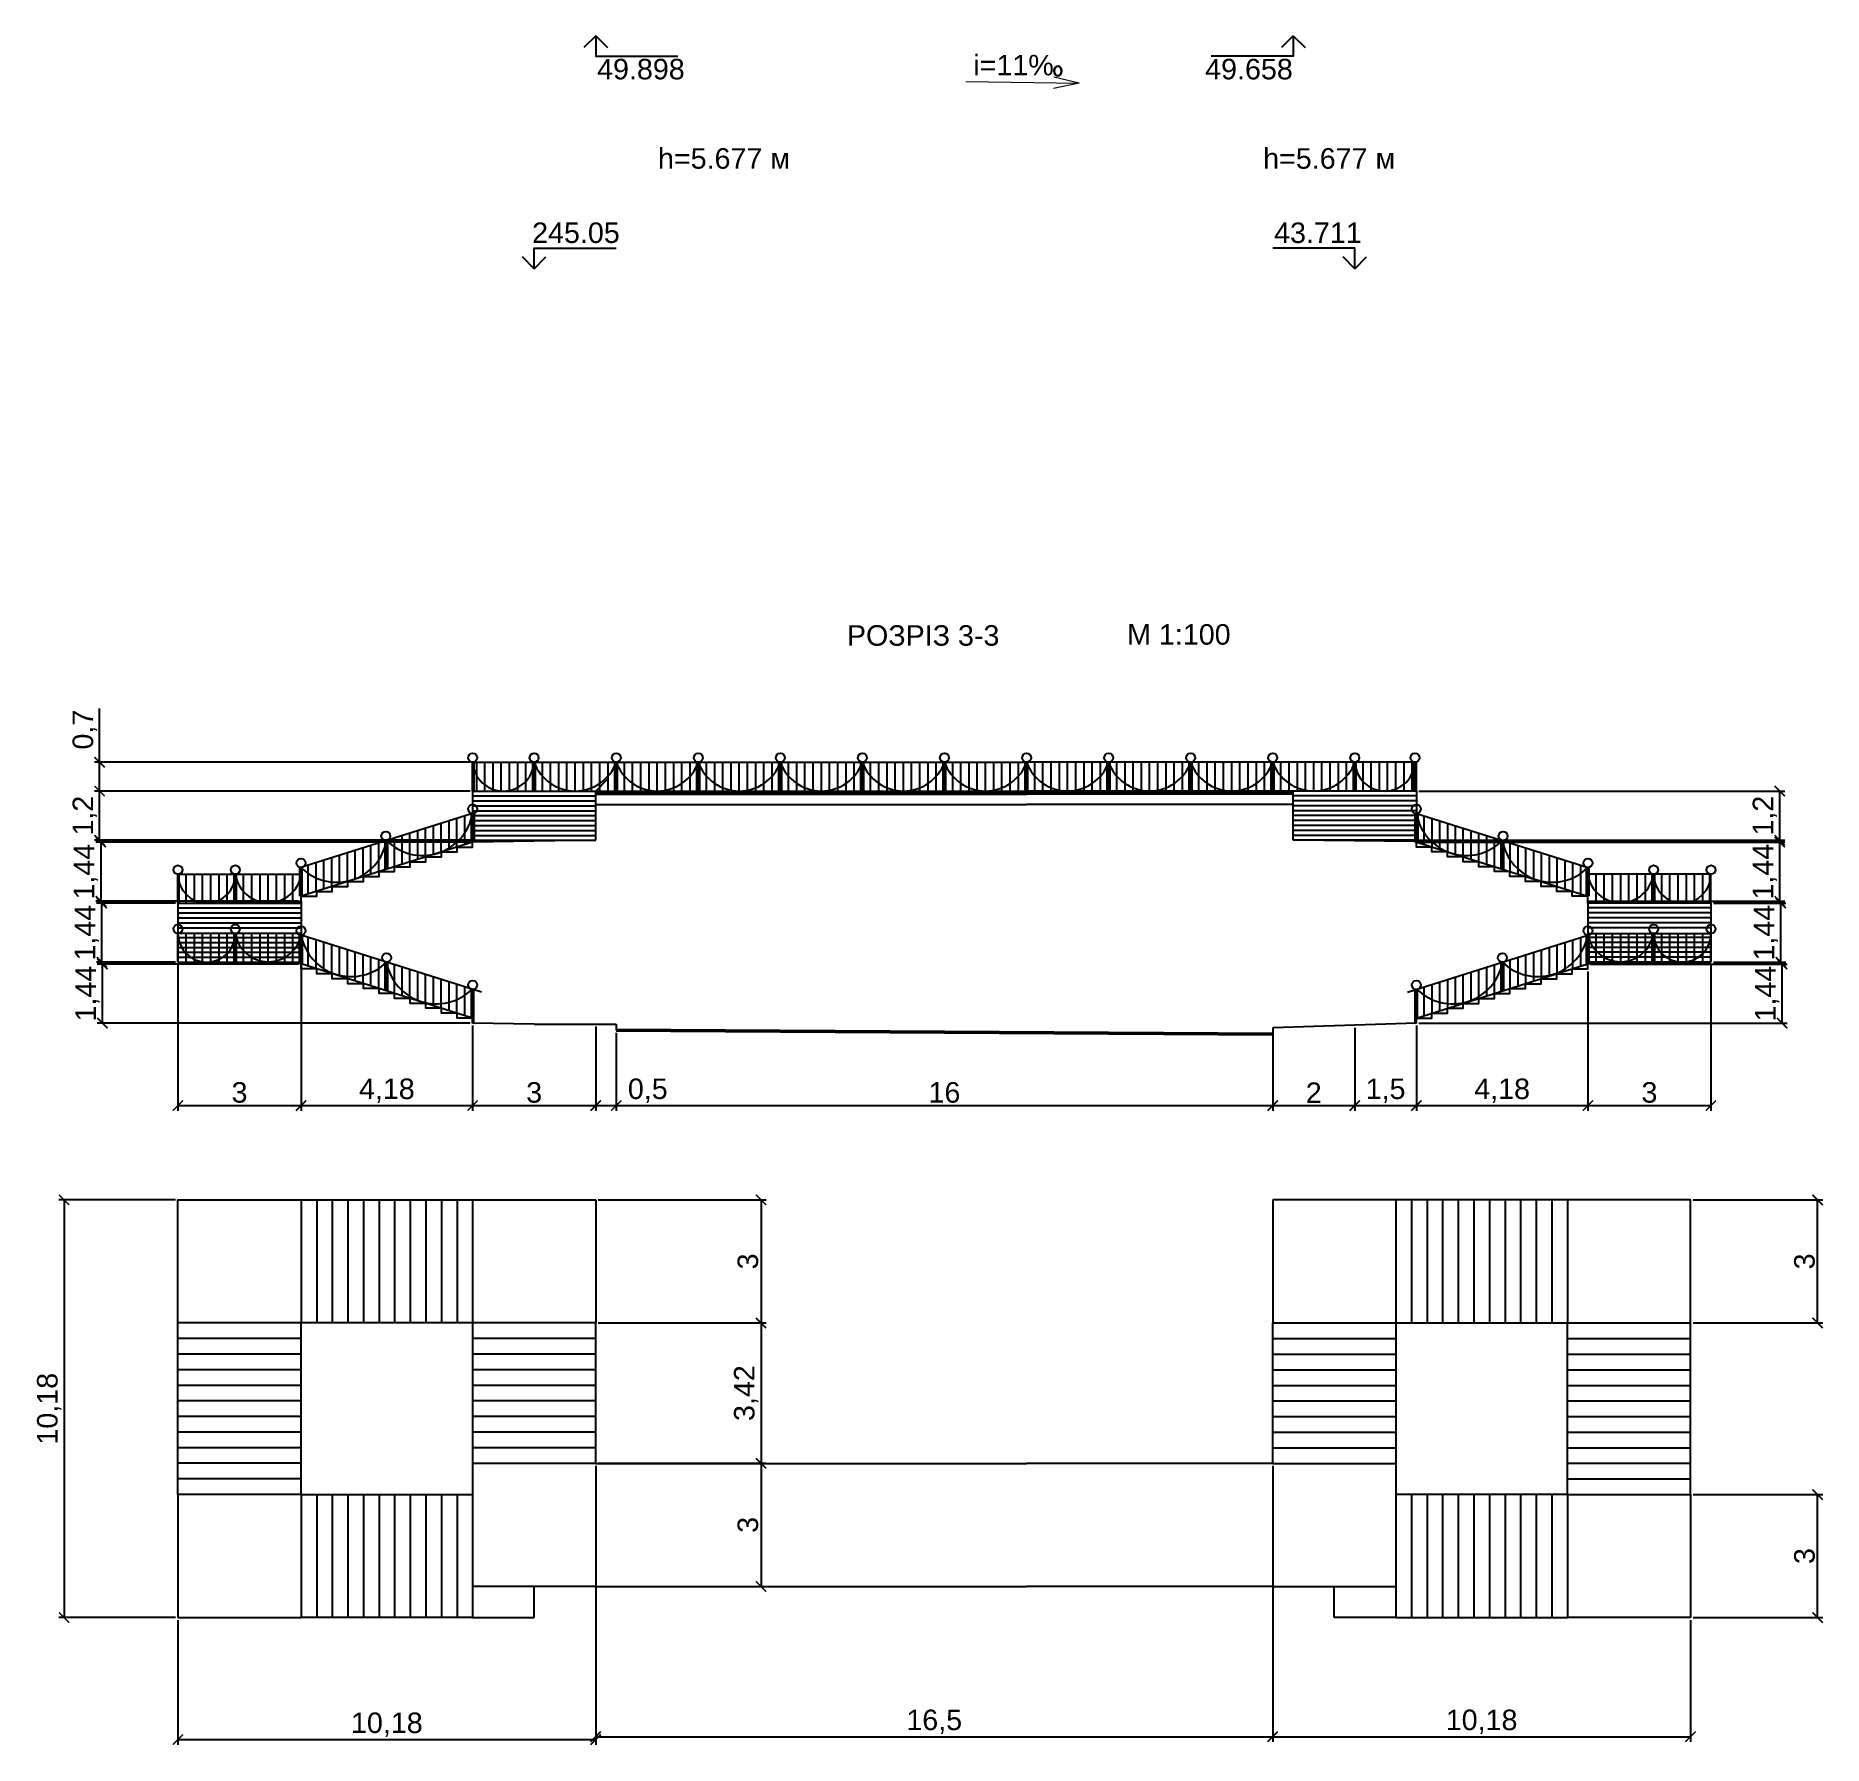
# Model space of a CAD drawing. Header units: millimetres. Extents: x -2825 to 30098, y -1816 to 5947.
# Drawn here: x -1423.59 to -1380.03, y -810.1 to -768.45 of the extents above; entities that cross this region are included whole.
import ezdxf

# ---------------------------------------------------------------- set-up
doc = ezdxf.new("R2010")
doc.units = ezdxf.units.MM
doc.layers.add('RAZMERU', color=7, linetype='Continuous', lineweight=15)
doc.layers.add('вертикалка', color=200, linetype='Continuous', lineweight=9)
doc.styles.get("Standard").update_dxf_attribs({"font": 'arial.ttf'})
doc.dimstyles.new('Переход', dxfattribs={"dimscale": 0.1, "dimtxt": 5, "dimasz": 2.5, "dimexe": 1.25, "dimexo": 0.625, "dimtad": 1, "dimtxsty": 'Standard', "dimblk": 'ARCHTICK', "dimcen": 2.5, "dimadec": 0, "dimazin": 0, "dimtfac": 1, "dimtmove": 0, "dimatfit": 3, "dimldrblk": 'ARCHTICK', "dimfxl": 1, "dimarcsym": 0})

msp = doc.modelspace()

# ---------------------------------------------------------------- texts
for s, p in [('РОЗРІЗ 3-3', (-1403.82568, -783.30897)), ('М 1:100', (-1396.99739, -783.2836))]:
    msp.add_text(s, height=0.5).set_placement(p)
at = {"layer": 'вертикалка'}
for s, p in [('49.898', (-1409.91435, -769.50832)), ('i=11%%%', (-1400.74507, -769.4107)), ('49.658', (-1395.09543, -769.50832)), ('h=5.677 м', (-1408.43038, -771.68524)), ('h=5.677 м', (-1393.68172, -771.68524)), ('245.05', (-1411.49737, -773.49532)), ('43.711', (-1393.41487, -773.49532))]:
    msp.add_text(s, height=0.5, dxfattribs=at).set_placement(p)

# ---------------------------------------------------------------- blocks, each defined once
blk = doc.blocks.new('21')
blk.add_lwpolyline([(0, 0), (0, 700)])
blk = doc.blocks.new('_ArchTick')
at = {"color": 0, "linetype": 'ByBlock', "const_width": 0.15}
blk.add_lwpolyline([(-0.5, -0.5), (0.5, 0.5)], dxfattribs=at)
blk = doc.blocks.new('*D659')
at = {"layer": 'Defpoints', "color": 0, "transparency": 16777216}
for p in [(-1417.128, -790.06), (-1420.128, -791.02), (-1417.128, -794.515)]:
    blk.add_point(p, dxfattribs=at)
at = {"layer": 'RAZMERU', "color": 0, "lineweight": -2, "transparency": 16777216}
for p, q in [((-1417.128, -790.122), (-1417.128, -794.64)), ((-1420.128, -791.082), (-1420.128, -794.64)), ((-1420.128, -794.515), (-1417.128, -794.515))]:
    blk.add_line(p, q, dxfattribs=at)
at = {"layer": 'RAZMERU', "color": 0, "lineweight": -2, "transparency": 16777216, "xscale": 0.25, "yscale": 0.25, "zscale": 0.25, "rotation": 180}
blk.add_blockref('_ArchTick', (-1420.128, -794.515), dxfattribs=at)
at = {"layer": 'RAZMERU', "color": 0, "lineweight": -2, "transparency": 16777216, "xscale": 0.25, "yscale": 0.25, "zscale": 0.25}
blk.add_blockref('_ArchTick', (-1417.128, -794.515), dxfattribs=at)
at = {"layer": 'RAZMERU', "color": 0, "transparency": 16777216, "insert": (-1418.628, -794.197), "char_height": 0.5, "attachment_point": 5}
blk.add_mtext('3', dxfattribs=at)
blk = doc.blocks.new('*D660')
at = {"layer": 'Defpoints', "color": 0, "transparency": 16777216}
for p in [(-1417.128, -790.06), (-1412.948, -792.505), (-1412.948, -794.515)]:
    blk.add_point(p, dxfattribs=at)
at = {"layer": 'RAZMERU', "color": 0, "lineweight": -2, "transparency": 16777216}
for p, q in [((-1417.128, -790.122), (-1417.128, -794.64)), ((-1412.948, -792.567), (-1412.948, -794.64)), ((-1417.128, -794.515), (-1412.948, -794.515))]:
    blk.add_line(p, q, dxfattribs=at)
at = {"layer": 'RAZMERU', "color": 0, "lineweight": -2, "transparency": 16777216, "xscale": 0.25, "yscale": 0.25, "zscale": 0.25, "rotation": 180}
blk.add_blockref('_ArchTick', (-1417.128, -794.515), dxfattribs=at)
at = {"layer": 'RAZMERU', "color": 0, "lineweight": -2, "transparency": 16777216, "xscale": 0.25, "yscale": 0.25, "zscale": 0.25}
blk.add_blockref('_ArchTick', (-1412.948, -794.515), dxfattribs=at)
at = {"layer": 'RAZMERU', "color": 0, "transparency": 16777216, "insert": (-1415.038, -794.152), "char_height": 0.5, "attachment_point": 5}
blk.add_mtext('4,18', dxfattribs=at)
blk = doc.blocks.new('*D661')
at = {"layer": 'Defpoints', "color": 0, "transparency": 16777216}
for p in [(-1412.948, -792.505), (-1409.948, -792.527), (-1409.948, -794.515)]:
    blk.add_point(p, dxfattribs=at)
at = {"layer": 'RAZMERU', "color": 0, "lineweight": -2, "transparency": 16777216}
for p, q in [((-1412.948, -792.567), (-1412.948, -794.64)), ((-1409.948, -792.59), (-1409.948, -794.64)), ((-1412.948, -794.515), (-1409.948, -794.515))]:
    blk.add_line(p, q, dxfattribs=at)
at = {"layer": 'RAZMERU', "color": 0, "lineweight": -2, "transparency": 16777216, "xscale": 0.25, "yscale": 0.25, "zscale": 0.25, "rotation": 180}
blk.add_blockref('_ArchTick', (-1412.948, -794.515), dxfattribs=at)
at = {"layer": 'RAZMERU', "color": 0, "lineweight": -2, "transparency": 16777216, "xscale": 0.25, "yscale": 0.25, "zscale": 0.25}
blk.add_blockref('_ArchTick', (-1409.948, -794.515), dxfattribs=at)
at = {"layer": 'RAZMERU', "color": 0, "transparency": 16777216, "insert": (-1411.448, -794.197), "char_height": 0.5, "attachment_point": 5}
blk.add_mtext('3', dxfattribs=at)
blk = doc.blocks.new('*D662')
at = {"layer": 'Defpoints', "color": 0, "transparency": 16777216}
for p in [(-1409.948, -792.527), (-1409.448, -792.677), (-1409.448, -794.515)]:
    blk.add_point(p, dxfattribs=at)
at = {"layer": 'RAZMERU', "color": 0, "lineweight": -2, "transparency": 16777216}
for p, q in [((-1409.948, -792.59), (-1409.948, -794.64)), ((-1409.448, -792.74), (-1409.448, -794.64)), ((-1409.948, -794.515), (-1409.448, -794.515)), ((-1409.448, -794.515), (-1408.159, -794.515))]:
    blk.add_line(p, q, dxfattribs=at)
at = {"layer": 'RAZMERU', "color": 0, "lineweight": -2, "transparency": 16777216, "xscale": 0.25, "yscale": 0.25, "zscale": 0.25, "rotation": 180}
blk.add_blockref('_ArchTick', (-1409.948, -794.515), dxfattribs=at)
at = {"layer": 'RAZMERU', "color": 0, "lineweight": -2, "transparency": 16777216, "xscale": 0.25, "yscale": 0.25, "zscale": 0.25}
blk.add_blockref('_ArchTick', (-1409.448, -794.515), dxfattribs=at)
at = {"layer": 'RAZMERU', "color": 0, "transparency": 16777216, "insert": (-1408.678, -794.152), "char_height": 0.5, "attachment_point": 5}
blk.add_mtext('0,5', dxfattribs=at)
blk = doc.blocks.new('*D663')
at = {"layer": 'Defpoints', "color": 0, "transparency": 16777216}
for p in [(-1409.448, -792.677), (-1393.448, -792.824), (-1393.448, -794.515)]:
    blk.add_point(p, dxfattribs=at)
at = {"layer": 'RAZMERU', "color": 0, "lineweight": -2, "transparency": 16777216}
for p, q in [((-1409.448, -792.74), (-1409.448, -794.64)), ((-1393.448, -792.886), (-1393.448, -794.64)), ((-1409.448, -794.515), (-1393.448, -794.515))]:
    blk.add_line(p, q, dxfattribs=at)
at = {"layer": 'RAZMERU', "color": 0, "lineweight": -2, "transparency": 16777216, "xscale": 0.25, "yscale": 0.25, "zscale": 0.25, "rotation": 180}
blk.add_blockref('_ArchTick', (-1409.448, -794.515), dxfattribs=at)
at = {"layer": 'RAZMERU', "color": 0, "lineweight": -2, "transparency": 16777216, "xscale": 0.25, "yscale": 0.25, "zscale": 0.25}
blk.add_blockref('_ArchTick', (-1393.448, -794.515), dxfattribs=at)
at = {"layer": 'RAZMERU', "color": 0, "transparency": 16777216, "insert": (-1401.448, -794.197), "char_height": 0.5, "attachment_point": 5}
blk.add_mtext('16', dxfattribs=at)
blk = doc.blocks.new('*D664')
at = {"layer": 'Defpoints', "color": 0, "transparency": 16777216}
for p in [(-1393.448, -792.622), (-1391.448, -792.555), (-1391.448, -794.515)]:
    blk.add_point(p, dxfattribs=at)
at = {"layer": 'RAZMERU', "color": 0, "lineweight": -2, "transparency": 16777216}
for p, q in [((-1393.448, -792.685), (-1393.448, -794.64)), ((-1391.448, -792.617), (-1391.448, -794.64)), ((-1393.448, -794.515), (-1391.448, -794.515))]:
    blk.add_line(p, q, dxfattribs=at)
at = {"layer": 'RAZMERU', "color": 0, "lineweight": -2, "transparency": 16777216, "xscale": 0.25, "yscale": 0.25, "zscale": 0.25, "rotation": 180}
blk.add_blockref('_ArchTick', (-1393.448, -794.515), dxfattribs=at)
at = {"layer": 'RAZMERU', "color": 0, "lineweight": -2, "transparency": 16777216, "xscale": 0.25, "yscale": 0.25, "zscale": 0.25}
blk.add_blockref('_ArchTick', (-1391.448, -794.515), dxfattribs=at)
at = {"layer": 'RAZMERU', "color": 0, "transparency": 16777216, "insert": (-1392.448, -794.201), "char_height": 0.5, "attachment_point": 5}
blk.add_mtext('2', dxfattribs=at)
blk = doc.blocks.new('*D665')
at = {"layer": 'Defpoints', "color": 0, "transparency": 16777216}
for p in [(-1385.768, -791.185), (-1389.948, -792.505), (-1385.768, -794.515)]:
    blk.add_point(p, dxfattribs=at)
at = {"layer": 'RAZMERU', "color": 0, "lineweight": -2, "transparency": 16777216}
for p, q in [((-1385.768, -791.247), (-1385.768, -794.64)), ((-1389.948, -792.567), (-1389.948, -794.64)), ((-1389.948, -794.515), (-1385.768, -794.515))]:
    blk.add_line(p, q, dxfattribs=at)
at = {"layer": 'RAZMERU', "color": 0, "lineweight": -2, "transparency": 16777216, "xscale": 0.25, "yscale": 0.25, "zscale": 0.25, "rotation": 180}
blk.add_blockref('_ArchTick', (-1389.948, -794.515), dxfattribs=at)
at = {"layer": 'RAZMERU', "color": 0, "lineweight": -2, "transparency": 16777216, "xscale": 0.25, "yscale": 0.25, "zscale": 0.25}
blk.add_blockref('_ArchTick', (-1385.768, -794.515), dxfattribs=at)
at = {"layer": 'RAZMERU', "color": 0, "transparency": 16777216, "insert": (-1387.858, -794.152), "char_height": 0.5, "attachment_point": 5}
blk.add_mtext('4,18', dxfattribs=at)
blk = doc.blocks.new('*D666')
at = {"layer": 'Defpoints', "color": 0, "transparency": 16777216}
for p in [(-1382.768, -791.02), (-1385.768, -791.185), (-1382.768, -794.515)]:
    blk.add_point(p, dxfattribs=at)
at = {"layer": 'RAZMERU', "color": 0, "lineweight": -2, "transparency": 16777216}
for p, q in [((-1382.768, -791.082), (-1382.768, -794.64)), ((-1385.768, -791.247), (-1385.768, -794.64)), ((-1385.768, -794.515), (-1382.768, -794.515))]:
    blk.add_line(p, q, dxfattribs=at)
at = {"layer": 'RAZMERU', "color": 0, "lineweight": -2, "transparency": 16777216, "xscale": 0.25, "yscale": 0.25, "zscale": 0.25, "rotation": 180}
blk.add_blockref('_ArchTick', (-1385.768, -794.515), dxfattribs=at)
at = {"layer": 'RAZMERU', "color": 0, "lineweight": -2, "transparency": 16777216, "xscale": 0.25, "yscale": 0.25, "zscale": 0.25}
blk.add_blockref('_ArchTick', (-1382.768, -794.515), dxfattribs=at)
at = {"layer": 'RAZMERU', "color": 0, "transparency": 16777216, "insert": (-1384.268, -794.197), "char_height": 0.5, "attachment_point": 5}
blk.add_mtext('3', dxfattribs=at)
blk = doc.blocks.new('*D667')
at = {"layer": 'Defpoints', "color": 0, "transparency": 16777216}
for p in [(-1421.969, -791.065), (-1417.128, -791.065), (-1412.948, -792.505)]:
    blk.add_point(p, dxfattribs=at)
at = {"layer": 'RAZMERU', "color": 0, "lineweight": -2, "transparency": 16777216}
for p, q in [((-1417.19, -791.065), (-1422.094, -791.065)), ((-1421.969, -792.505), (-1421.969, -791.065)), ((-1413.01, -792.505), (-1422.094, -792.505))]:
    blk.add_line(p, q, dxfattribs=at)
at = {"layer": 'RAZMERU', "color": 0, "lineweight": -2, "transparency": 16777216, "xscale": 0.25, "yscale": 0.25, "zscale": 0.25}
for p, rotation in [((-1421.969, -791.065), 90), ((-1421.969, -792.505), 270)]:
    blk.add_blockref('_ArchTick', p, dxfattribs=dict(at, rotation=rotation))
at = {"layer": 'RAZMERU', "color": 0, "transparency": 16777216, "insert": (-1422.332, -791.785), "char_height": 0.5, "attachment_point": 5, "rotation": 90}
blk.add_mtext('1,44', dxfattribs=at)
blk = doc.blocks.new('*D668')
at = {"layer": 'Defpoints', "color": 0, "transparency": 16777216}
for p in [(-1421.985, -789.58), (-1420.128, -789.58), (-1420.128, -791.02)]:
    blk.add_point(p, dxfattribs=at)
at = {"layer": 'RAZMERU', "color": 0, "lineweight": -2, "transparency": 16777216}
for p, q in [((-1420.19, -789.58), (-1422.11, -789.58)), ((-1421.985, -791.02), (-1421.985, -789.58)), ((-1420.19, -791.02), (-1422.11, -791.02))]:
    blk.add_line(p, q, dxfattribs=at)
at = {"layer": 'RAZMERU', "color": 0, "lineweight": -2, "transparency": 16777216, "xscale": 0.25, "yscale": 0.25, "zscale": 0.25}
for p, rotation in [((-1421.985, -789.58), 90), ((-1421.985, -791.02), 270)]:
    blk.add_blockref('_ArchTick', p, dxfattribs=dict(at, rotation=rotation))
at = {"layer": 'RAZMERU', "color": 0, "transparency": 16777216, "insert": (-1422.348, -790.3), "char_height": 0.5, "attachment_point": 5, "rotation": 90}
blk.add_mtext('1,44', dxfattribs=at)
blk = doc.blocks.new('*D669')
at = {"layer": 'Defpoints', "color": 0, "transparency": 16777216}
for p in [(-1412.948, -788.095), (-1422.007, -789.535), (-1417.128, -789.535)]:
    blk.add_point(p, dxfattribs=at)
at = {"layer": 'RAZMERU', "color": 0, "lineweight": -2, "transparency": 16777216}
for p, q in [((-1413.01, -788.095), (-1422.132, -788.095)), ((-1422.007, -788.095), (-1422.007, -789.535)), ((-1417.19, -789.535), (-1422.132, -789.535))]:
    blk.add_line(p, q, dxfattribs=at)
at = {"layer": 'RAZMERU', "color": 0, "lineweight": -2, "transparency": 16777216, "xscale": 0.25, "yscale": 0.25, "zscale": 0.25}
for p, rotation in [((-1422.007, -788.095), 90), ((-1422.007, -789.535), 270)]:
    blk.add_blockref('_ArchTick', p, dxfattribs=dict(at, rotation=rotation))
at = {"layer": 'RAZMERU', "color": 0, "transparency": 16777216, "insert": (-1422.37, -788.815), "char_height": 0.5, "attachment_point": 5, "rotation": 90}
blk.add_mtext('1,44', dxfattribs=at)
blk = doc.blocks.new('*D670')
at = {"layer": 'Defpoints', "color": 0, "transparency": 16777216}
for p in [(-1422.038, -786.85), (-1412.948, -786.85), (-1412.948, -788.05)]:
    blk.add_point(p, dxfattribs=at)
at = {"layer": 'RAZMERU', "color": 0, "lineweight": -2, "transparency": 16777216}
for p, q in [((-1413.01, -786.85), (-1422.163, -786.85)), ((-1422.038, -788.05), (-1422.038, -786.85)), ((-1413.01, -788.05), (-1422.163, -788.05))]:
    blk.add_line(p, q, dxfattribs=at)
at = {"layer": 'RAZMERU', "color": 0, "lineweight": -2, "transparency": 16777216, "xscale": 0.25, "yscale": 0.25, "zscale": 0.25}
for p, rotation in [((-1422.038, -786.85), 90), ((-1422.038, -788.05), 270)]:
    blk.add_blockref('_ArchTick', p, dxfattribs=dict(at, rotation=rotation))
at = {"layer": 'RAZMERU', "color": 0, "transparency": 16777216, "insert": (-1422.4, -787.45), "char_height": 0.5, "attachment_point": 5, "rotation": 90}
blk.add_mtext('1,2', dxfattribs=at)
blk = doc.blocks.new('*D671')
at = {"layer": 'Defpoints', "color": 0, "transparency": 16777216}
for p in [(-1422.038, -786.15), (-1412.948, -786.15), (-1412.948, -786.85)]:
    blk.add_point(p, dxfattribs=at)
at = {"layer": 'RAZMERU', "color": 0, "lineweight": -2, "transparency": 16777216}
for p, q in [((-1422.038, -786.15), (-1422.038, -784.837)), ((-1413.01, -786.15), (-1422.163, -786.15)), ((-1422.038, -786.85), (-1422.038, -786.15)), ((-1413.01, -786.85), (-1422.163, -786.85))]:
    blk.add_line(p, q, dxfattribs=at)
at = {"layer": 'RAZMERU', "color": 0, "lineweight": -2, "transparency": 16777216, "xscale": 0.25, "yscale": 0.25, "zscale": 0.25}
for p, rotation in [((-1422.038, -786.15), 90), ((-1422.038, -786.85), 270)]:
    blk.add_blockref('_ArchTick', p, dxfattribs=dict(at, rotation=rotation))
at = {"layer": 'RAZMERU', "color": 0, "transparency": 16777216, "insert": (-1422.4, -785.354), "char_height": 0.5, "attachment_point": 5, "rotation": 90}
blk.add_mtext('0,7', dxfattribs=at)
blk = doc.blocks.new('*D672')
at = {"layer": 'Defpoints', "color": 0, "transparency": 16777216}
for p in [(-1385.768, -791.065), (-1381.035, -791.065), (-1389.948, -792.505)]:
    blk.add_point(p, dxfattribs=at)
at = {"layer": 'RAZMERU', "color": 0, "lineweight": -2, "transparency": 16777216}
for p, q in [((-1385.705, -791.065), (-1380.91, -791.065)), ((-1381.035, -792.505), (-1381.035, -791.065)), ((-1389.885, -792.505), (-1380.91, -792.505))]:
    blk.add_line(p, q, dxfattribs=at)
at = {"layer": 'RAZMERU', "color": 0, "lineweight": -2, "transparency": 16777216, "xscale": 0.25, "yscale": 0.25, "zscale": 0.25}
for p, rotation in [((-1381.035, -791.065), 90), ((-1381.035, -792.505), 270)]:
    blk.add_blockref('_ArchTick', p, dxfattribs=dict(at, rotation=rotation))
at = {"layer": 'RAZMERU', "color": 0, "transparency": 16777216, "insert": (-1381.398, -791.785), "char_height": 0.5, "attachment_point": 5, "rotation": 90}
blk.add_mtext('1,44', dxfattribs=at)
blk = doc.blocks.new('*D673')
at = {"layer": 'Defpoints', "color": 0, "transparency": 16777216}
for p in [(-1382.768, -789.58), (-1381.067, -789.58), (-1382.768, -791.02)]:
    blk.add_point(p, dxfattribs=at)
at = {"layer": 'RAZMERU', "color": 0, "lineweight": -2, "transparency": 16777216}
for p, q in [((-1382.705, -789.58), (-1380.942, -789.58)), ((-1381.067, -791.02), (-1381.067, -789.58)), ((-1382.705, -791.02), (-1380.942, -791.02))]:
    blk.add_line(p, q, dxfattribs=at)
at = {"layer": 'RAZMERU', "color": 0, "lineweight": -2, "transparency": 16777216, "xscale": 0.25, "yscale": 0.25, "zscale": 0.25}
for p, rotation in [((-1381.067, -789.58), 90), ((-1381.067, -791.02), 270)]:
    blk.add_blockref('_ArchTick', p, dxfattribs=dict(at, rotation=rotation))
at = {"layer": 'RAZMERU', "color": 0, "transparency": 16777216, "insert": (-1381.43, -790.3), "char_height": 0.5, "attachment_point": 5, "rotation": 90}
blk.add_mtext('1,44', dxfattribs=at)
blk = doc.blocks.new('*D674')
at = {"layer": 'Defpoints', "color": 0, "transparency": 16777216}
for p in [(-1389.948, -788.095), (-1381.092, -788.095), (-1385.768, -789.535)]:
    blk.add_point(p, dxfattribs=at)
at = {"layer": 'RAZMERU', "color": 0, "lineweight": -2, "transparency": 16777216}
for p, q in [((-1389.885, -788.095), (-1380.967, -788.095)), ((-1381.092, -789.535), (-1381.092, -788.095)), ((-1385.705, -789.535), (-1380.967, -789.535))]:
    blk.add_line(p, q, dxfattribs=at)
at = {"layer": 'RAZMERU', "color": 0, "lineweight": -2, "transparency": 16777216, "xscale": 0.25, "yscale": 0.25, "zscale": 0.25}
for p, rotation in [((-1381.092, -788.095), 90), ((-1381.092, -789.535), 270)]:
    blk.add_blockref('_ArchTick', p, dxfattribs=dict(at, rotation=rotation))
at = {"layer": 'RAZMERU', "color": 0, "transparency": 16777216, "insert": (-1381.455, -788.815), "char_height": 0.5, "attachment_point": 5, "rotation": 90}
blk.add_mtext('1,44', dxfattribs=at)
blk = doc.blocks.new('*D675')
at = {"layer": 'Defpoints', "color": 0, "transparency": 16777216}
for p in [(-1389.948, -786.85), (-1381.092, -786.85), (-1389.948, -788.05)]:
    blk.add_point(p, dxfattribs=at)
at = {"layer": 'RAZMERU', "color": 0, "lineweight": -2, "transparency": 16777216}
for p, q in [((-1389.885, -786.85), (-1380.967, -786.85)), ((-1381.092, -788.05), (-1381.092, -786.85)), ((-1389.885, -788.05), (-1380.967, -788.05))]:
    blk.add_line(p, q, dxfattribs=at)
at = {"layer": 'RAZMERU', "color": 0, "lineweight": -2, "transparency": 16777216, "xscale": 0.25, "yscale": 0.25, "zscale": 0.25}
for p, rotation in [((-1381.092, -786.85), 90), ((-1381.092, -788.05), 270)]:
    blk.add_blockref('_ArchTick', p, dxfattribs=dict(at, rotation=rotation))
at = {"layer": 'RAZMERU', "color": 0, "transparency": 16777216, "insert": (-1381.455, -787.45), "char_height": 0.5, "attachment_point": 5, "rotation": 90}
blk.add_mtext('1,2', dxfattribs=at)
blk = doc.blocks.new('*D676')
at = {"layer": 'Defpoints', "color": 0, "transparency": 16777216}
for p in [(-1420.128, -796.812), (-1422.903, -806.992), (-1420.128, -806.992)]:
    blk.add_point(p, dxfattribs=at)
at = {"layer": 'RAZMERU', "color": 0, "lineweight": -2, "transparency": 16777216}
for p, q in [((-1420.19, -796.812), (-1423.028, -796.812)), ((-1422.903, -796.812), (-1422.903, -806.992)), ((-1420.19, -806.992), (-1423.028, -806.992))]:
    blk.add_line(p, q, dxfattribs=at)
at = {"layer": 'RAZMERU', "color": 0, "lineweight": -2, "transparency": 16777216, "xscale": 0.25, "yscale": 0.25, "zscale": 0.25}
for p, rotation in [((-1422.903, -796.812), 90), ((-1422.903, -806.992), 270)]:
    blk.add_blockref('_ArchTick', p, dxfattribs=dict(at, rotation=rotation))
at = {"layer": 'RAZMERU', "color": 0, "transparency": 16777216, "insert": (-1423.266, -801.902), "char_height": 0.5, "attachment_point": 5, "rotation": 90}
blk.add_mtext('10,18', dxfattribs=at)
blk = doc.blocks.new('*D677')
at = {"layer": 'Defpoints', "color": 0, "transparency": 16777216}
for p in [(-1409.948, -803.232), (-1420.128, -806.992), (-1409.948, -809.964)]:
    blk.add_point(p, dxfattribs=at)
at = {"layer": 'RAZMERU', "color": 0, "lineweight": -2, "transparency": 16777216}
for p, q in [((-1409.948, -803.295), (-1409.948, -810.089)), ((-1420.128, -807.054), (-1420.128, -810.089)), ((-1420.128, -809.964), (-1409.948, -809.964))]:
    blk.add_line(p, q, dxfattribs=at)
at = {"layer": 'RAZMERU', "color": 0, "lineweight": -2, "transparency": 16777216, "xscale": 0.25, "yscale": 0.25, "zscale": 0.25, "rotation": 180}
blk.add_blockref('_ArchTick', (-1420.128, -809.964), dxfattribs=at)
at = {"layer": 'RAZMERU', "color": 0, "lineweight": -2, "transparency": 16777216, "xscale": 0.25, "yscale": 0.25, "zscale": 0.25}
blk.add_blockref('_ArchTick', (-1409.948, -809.964), dxfattribs=at)
at = {"layer": 'RAZMERU', "color": 0, "transparency": 16777216, "insert": (-1415.038, -809.601), "char_height": 0.5, "attachment_point": 5}
blk.add_mtext('10,18', dxfattribs=at)
blk = doc.blocks.new('*D678')
at = {"layer": 'Defpoints', "color": 0, "transparency": 16777216}
for p in [(-1409.948, -803.232), (-1393.448, -803.232), (-1393.448, -809.893)]:
    blk.add_point(p, dxfattribs=at)
at = {"layer": 'RAZMERU', "color": 0, "lineweight": -2, "transparency": 16777216}
for p, q in [((-1409.948, -803.295), (-1409.948, -810.018)), ((-1393.448, -803.295), (-1393.448, -810.018)), ((-1409.948, -809.893), (-1393.448, -809.893))]:
    blk.add_line(p, q, dxfattribs=at)
at = {"layer": 'RAZMERU', "color": 0, "lineweight": -2, "transparency": 16777216, "xscale": 0.25, "yscale": 0.25, "zscale": 0.25, "rotation": 180}
blk.add_blockref('_ArchTick', (-1409.948, -809.893), dxfattribs=at)
at = {"layer": 'RAZMERU', "color": 0, "lineweight": -2, "transparency": 16777216, "xscale": 0.25, "yscale": 0.25, "zscale": 0.25}
blk.add_blockref('_ArchTick', (-1393.448, -809.893), dxfattribs=at)
at = {"layer": 'RAZMERU', "color": 0, "transparency": 16777216, "insert": (-1401.698, -809.53), "char_height": 0.5, "attachment_point": 5}
blk.add_mtext('16,5', dxfattribs=at)
blk = doc.blocks.new('*D679')
at = {"layer": 'Defpoints', "color": 0, "transparency": 16777216}
for p in [(-1393.448, -803.232), (-1383.268, -806.992), (-1383.268, -809.893)]:
    blk.add_point(p, dxfattribs=at)
at = {"layer": 'RAZMERU', "color": 0, "lineweight": -2, "transparency": 16777216}
for p, q in [((-1393.448, -803.295), (-1393.448, -810.018)), ((-1383.268, -807.054), (-1383.268, -810.018)), ((-1393.448, -809.893), (-1383.268, -809.893))]:
    blk.add_line(p, q, dxfattribs=at)
at = {"layer": 'RAZMERU', "color": 0, "lineweight": -2, "transparency": 16777216, "xscale": 0.25, "yscale": 0.25, "zscale": 0.25, "rotation": 180}
blk.add_blockref('_ArchTick', (-1393.448, -809.893), dxfattribs=at)
at = {"layer": 'RAZMERU', "color": 0, "lineweight": -2, "transparency": 16777216, "xscale": 0.25, "yscale": 0.25, "zscale": 0.25}
blk.add_blockref('_ArchTick', (-1383.268, -809.893), dxfattribs=at)
at = {"layer": 'RAZMERU', "color": 0, "transparency": 16777216, "insert": (-1388.358, -809.53), "char_height": 0.5, "attachment_point": 5}
blk.add_mtext('10,18', dxfattribs=at)
blk = doc.blocks.new('*D680')
at = {"layer": 'Defpoints', "color": 0, "transparency": 16777216}
for p in [(-1383.268, -803.992), (-1380.17, -803.992), (-1383.268, -806.992)]:
    blk.add_point(p, dxfattribs=at)
at = {"layer": 'RAZMERU', "color": 0, "lineweight": -2, "transparency": 16777216}
for p, q in [((-1383.205, -803.992), (-1380.045, -803.992)), ((-1380.17, -806.992), (-1380.17, -803.992)), ((-1383.205, -806.992), (-1380.045, -806.992))]:
    blk.add_line(p, q, dxfattribs=at)
at = {"layer": 'RAZMERU', "color": 0, "lineweight": -2, "transparency": 16777216, "xscale": 0.25, "yscale": 0.25, "zscale": 0.25}
for p, rotation in [((-1380.17, -803.992), 90), ((-1380.17, -806.992), 270)]:
    blk.add_blockref('_ArchTick', p, dxfattribs=dict(at, rotation=rotation))
at = {"layer": 'RAZMERU', "color": 0, "transparency": 16777216, "insert": (-1380.488, -805.492), "char_height": 0.5, "attachment_point": 5, "rotation": 90}
blk.add_mtext('3', dxfattribs=at)
blk = doc.blocks.new('*D681')
at = {"layer": 'Defpoints', "color": 0, "transparency": 16777216}
for p in [(-1383.268, -796.812), (-1380.17, -796.812), (-1383.268, -799.812)]:
    blk.add_point(p, dxfattribs=at)
at = {"layer": 'RAZMERU', "color": 0, "lineweight": -2, "transparency": 16777216}
for p, q in [((-1383.205, -796.812), (-1380.045, -796.812)), ((-1380.17, -799.812), (-1380.17, -796.812)), ((-1383.205, -799.812), (-1380.045, -799.812))]:
    blk.add_line(p, q, dxfattribs=at)
at = {"layer": 'RAZMERU', "color": 0, "lineweight": -2, "transparency": 16777216, "xscale": 0.25, "yscale": 0.25, "zscale": 0.25}
for p, rotation in [((-1380.17, -796.812), 90), ((-1380.17, -799.812), 270)]:
    blk.add_blockref('_ArchTick', p, dxfattribs=dict(at, rotation=rotation))
at = {"layer": 'RAZMERU', "color": 0, "transparency": 16777216, "insert": (-1380.488, -798.312), "char_height": 0.5, "attachment_point": 5, "rotation": 90}
blk.add_mtext('3', dxfattribs=at)
blk = doc.blocks.new('*D682')
at = {"layer": 'Defpoints', "color": 0, "transparency": 16777216}
for p in [(-1409.948, -796.812), (-1409.948, -799.812), (-1405.919, -799.812)]:
    blk.add_point(p, dxfattribs=at)
at = {"layer": 'RAZMERU', "color": 0, "lineweight": -2, "transparency": 16777216}
for p, q in [((-1409.885, -796.812), (-1405.794, -796.812)), ((-1405.919, -796.812), (-1405.919, -799.812)), ((-1409.885, -799.812), (-1405.794, -799.812))]:
    blk.add_line(p, q, dxfattribs=at)
at = {"layer": 'RAZMERU', "color": 0, "lineweight": -2, "transparency": 16777216, "xscale": 0.25, "yscale": 0.25, "zscale": 0.25}
for p, rotation in [((-1405.919, -796.812), 90), ((-1405.919, -799.812), 270)]:
    blk.add_blockref('_ArchTick', p, dxfattribs=dict(at, rotation=rotation))
at = {"layer": 'RAZMERU', "color": 0, "transparency": 16777216, "insert": (-1406.237, -798.312), "char_height": 0.5, "attachment_point": 5, "rotation": 90}
blk.add_mtext('3', dxfattribs=at)
blk = doc.blocks.new('*D683')
at = {"layer": 'Defpoints', "color": 0, "transparency": 16777216}
for p in [(-1409.948, -799.812), (-1409.948, -803.232), (-1405.919, -803.232)]:
    blk.add_point(p, dxfattribs=at)
at = {"layer": 'RAZMERU', "color": 0, "lineweight": -2, "transparency": 16777216}
for p, q in [((-1409.885, -799.812), (-1405.794, -799.812)), ((-1405.919, -799.812), (-1405.919, -803.232)), ((-1409.885, -803.232), (-1405.794, -803.232))]:
    blk.add_line(p, q, dxfattribs=at)
at = {"layer": 'RAZMERU', "color": 0, "lineweight": -2, "transparency": 16777216, "xscale": 0.25, "yscale": 0.25, "zscale": 0.25}
for p, rotation in [((-1405.919, -799.812), 90), ((-1405.919, -803.232), 270)]:
    blk.add_blockref('_ArchTick', p, dxfattribs=dict(at, rotation=rotation))
at = {"layer": 'RAZMERU', "color": 0, "transparency": 16777216, "insert": (-1406.282, -801.522), "char_height": 0.5, "attachment_point": 5, "rotation": 90}
blk.add_mtext('3,42', dxfattribs=at)
blk = doc.blocks.new('*D684')
at = {"layer": 'Defpoints', "color": 0, "transparency": 16777216}
for p in [(-1409.948, -803.232), (-1409.948, -806.232), (-1405.919, -806.232)]:
    blk.add_point(p, dxfattribs=at)
at = {"layer": 'RAZMERU', "color": 0, "lineweight": -2, "transparency": 16777216}
for p, q in [((-1409.885, -803.232), (-1405.794, -803.232)), ((-1405.919, -803.232), (-1405.919, -806.232)), ((-1409.885, -806.232), (-1405.794, -806.232))]:
    blk.add_line(p, q, dxfattribs=at)
at = {"layer": 'RAZMERU', "color": 0, "lineweight": -2, "transparency": 16777216, "xscale": 0.25, "yscale": 0.25, "zscale": 0.25}
for p, rotation in [((-1405.919, -803.232), 90), ((-1405.919, -806.232), 270)]:
    blk.add_blockref('_ArchTick', p, dxfattribs=dict(at, rotation=rotation))
at = {"layer": 'RAZMERU', "color": 0, "transparency": 16777216, "insert": (-1406.237, -804.732), "char_height": 0.5, "attachment_point": 5, "rotation": 90}
blk.add_mtext('3', dxfattribs=at)
blk = doc.blocks.new('*D741')
at = {"layer": 'Defpoints', "color": 0, "transparency": 16777216}
for p in [(-1391.448, -792.555), (-1389.948, -792.505), (-1389.948, -794.515)]:
    blk.add_point(p, dxfattribs=at)
at = {"layer": 'RAZMERU', "color": 0, "lineweight": -2, "transparency": 16777216}
for p, q in [((-1391.448, -792.617), (-1391.448, -794.64)), ((-1389.948, -792.567), (-1389.948, -794.64)), ((-1391.448, -794.515), (-1389.948, -794.515))]:
    blk.add_line(p, q, dxfattribs=at)
at = {"layer": 'RAZMERU', "color": 0, "lineweight": -2, "transparency": 16777216, "xscale": 0.25, "yscale": 0.25, "zscale": 0.25, "rotation": 180}
blk.add_blockref('_ArchTick', (-1391.448, -794.515), dxfattribs=at)
at = {"layer": 'RAZMERU', "color": 0, "lineweight": -2, "transparency": 16777216, "xscale": 0.25, "yscale": 0.25, "zscale": 0.25}
blk.add_blockref('_ArchTick', (-1389.948, -794.515), dxfattribs=at)
at = {"layer": 'RAZMERU', "color": 0, "transparency": 16777216, "insert": (-1390.698, -794.152), "char_height": 0.5, "attachment_point": 5}
blk.add_mtext('1,5', dxfattribs=at)

# ---------------------------------------------------------------- dimensions: what is measured, and where the dimension line sits
at = {"layer": 'RAZMERU'}
for base, p1, p2, picture, middle in [((-1422.0375, -786.14956), (-1412.94759, -786.84956), (-1412.94759, -786.14956), '*D671', (-1422.0375, -785.35441)), ((-1422.0375, -786.84956), (-1412.94759, -788.04956), (-1412.94759, -786.84956), '*D670', (-1422.0375, -787.44956)), ((-1381.09175, -786.84956), (-1389.94759, -788.04956), (-1389.94759, -786.84956), '*D675', (-1381.09175, -787.44956)), ((-1422.00715, -789.53456), (-1412.94759, -788.09456), (-1417.12759, -789.53456), '*D669', (-1422.00715, -788.81456)), ((-1381.09175, -788.09456), (-1385.76759, -789.53456), (-1389.94759, -788.09456), '*D674', (-1381.09175, -788.81456)), ((-1421.9848, -789.57956), (-1420.12759, -791.01956), (-1420.12759, -789.57956), '*D668', (-1421.9848, -790.29956)), ((-1381.06711, -789.57956), (-1382.76759, -791.01956), (-1382.76759, -789.57956), '*D673', (-1381.06711, -790.29956)), ((-1421.96908, -791.06456), (-1412.94759, -792.50456), (-1417.12759, -791.06456), '*D667', (-1421.96908, -791.78456)), ((-1381.03501, -791.06456), (-1389.94759, -792.50456), (-1385.76759, -791.06456), '*D672', (-1381.03501, -791.78456))]:
    dim = msp.add_linear_dim(base=base, p1=p1, p2=p2, angle=90, dimstyle='Переход', dxfattribs=at)
    dim.commit()
    dim.dimension.update_dxf_attribs({"geometry": picture, "text_midpoint": middle, "dimtype": 160})
for base, p1, p2, picture, middle in [((-1417.12759, -794.51491), (-1420.12759, -791.01956), (-1417.12759, -790.05956), '*D659', (-1418.62759, -794.19696)), ((-1412.94759, -794.51491), (-1417.12759, -790.05956), (-1412.94759, -792.50456), '*D660', (-1415.03759, -794.15194)), ((-1382.76759, -794.51491), (-1385.76759, -791.18456), (-1382.76759, -791.01956), '*D666', (-1384.26759, -794.19696)), ((-1385.76759, -794.51491), (-1389.94759, -792.50456), (-1385.76759, -791.18456), '*D665', (-1387.85759, -794.15194)), ((-1409.94759, -794.51491), (-1412.94759, -792.50456), (-1409.94759, -792.52706), '*D661', (-1411.44759, -794.19696)), ((-1409.44759, -794.51491), (-1409.94759, -792.52706), (-1409.44759, -792.67706), '*D662', (-1408.67806, -794.15194)), ((-1393.44759, -794.51491), (-1409.44759, -792.67706), (-1393.44759, -792.82357), '*D663', (-1401.44759, -794.19713)), ((-1391.44759, -794.51491), (-1393.44759, -792.62206), (-1391.44759, -792.55492), '*D664', (-1392.44759, -794.20139)), ((-1389.94759, -794.51491), (-1391.44759, -792.55492), (-1389.94759, -792.50456), '*D741', (-1390.69759, -794.15194)), ((-1409.94759, -809.96351), (-1420.12759, -806.99161), (-1409.94759, -803.23241), '*D677', (-1415.03759, -809.60053)), ((-1393.44759, -809.89323), (-1409.94759, -803.23241), (-1393.44759, -803.23241), '*D678', (-1401.69759, -809.53026)), ((-1383.26759, -809.89323), (-1393.44759, -803.23241), (-1383.26759, -806.99161), '*D679', (-1388.35759, -809.53026))]:
    dim = msp.add_linear_dim(base=base, p1=p1, p2=p2, dimstyle='Переход', dxfattribs=at)
    dim.commit()
    dim.dimension.update_dxf_attribs({"geometry": picture, "text_midpoint": middle})
for base, p1, p2, picture, middle in [((-1422.90275, -806.99161), (-1420.12759, -796.81241), (-1420.12759, -806.99161), '*D676', (-1423.26572, -801.90201)), ((-1405.91892, -799.81241), (-1409.94759, -796.81241), (-1409.94759, -799.81241), '*D682', (-1406.23688, -798.31241)), ((-1380.17023, -796.81241), (-1383.26759, -799.81241), (-1383.26759, -796.81241), '*D681', (-1380.48819, -798.31241)), ((-1405.91892, -803.23241), (-1409.94759, -799.81241), (-1409.94759, -803.23241), '*D683', (-1406.2819, -801.52241)), ((-1405.91892, -806.23241), (-1409.94759, -803.23241), (-1409.94759, -806.23241), '*D684', (-1406.23688, -804.73241)), ((-1380.17023, -803.99161), (-1383.26759, -806.99161), (-1383.26759, -803.99161), '*D680', (-1380.48819, -805.49161))]:
    dim = msp.add_linear_dim(base=base, p1=p1, p2=p2, angle=90, dimstyle='Переход', dxfattribs=at)
    dim.commit()
    dim.dimension.update_dxf_attribs({"geometry": picture, "text_midpoint": middle})

# ---------------------------------------------------------------- linework, layer by layer
for p, q in [((-1389.98752, -788.08195), (-1392.94759, -788.04956)), ((-1420.12759, -789.57956), (-1420.12759, -788.87956)), ((-1420.12759, -788.87956), (-1417.12759, -788.87956)), ((-1420.09759, -789.57956), (-1420.09759, -788.87956)), ((-1418.75759, -789.57956), (-1418.75759, -788.87956)), ((-1418.69759, -789.57956), (-1418.69759, -788.87956)), ((-1382.76759, -788.87956), (-1385.76759, -788.87956)), ((-1384.19759, -789.57956), (-1384.19759, -788.87956)), ((-1384.13759, -789.57956), (-1384.13759, -788.87956)), ((-1382.79759, -789.57956), (-1382.79759, -788.87956)), ((-1382.76759, -789.57956), (-1382.76759, -788.87956)), ((-1418.75759, -791.01924), (-1418.75759, -790.31924)), ((-1418.69759, -791.01924), (-1418.69759, -790.31924)), ((-1384.19759, -791.01924), (-1384.19759, -790.31924)), ((-1384.13759, -791.01924), (-1384.13759, -790.31924)), ((-1412.94759, -796.81241), (-1409.94759, -796.81241)), ((-1409.94759, -796.81241), (-1409.94759, -799.81241)), ((-1390.44759, -796.81241), (-1393.44759, -796.81241)), ((-1393.44759, -796.81241), (-1393.44759, -799.81241)), ((-1417.12759, -799.81161), (-1420.12759, -799.81161)), ((-1417.12759, -800.19161), (-1420.12759, -800.19161)), ((-1409.94759, -799.81241), (-1412.94759, -799.81241)), ((-1409.94759, -800.19241), (-1412.94759, -800.19241)), ((-1393.44759, -799.81241), (-1390.44759, -799.81241)), ((-1393.44759, -800.19241), (-1390.44759, -800.19241)), ((-1386.26759, -799.81161), (-1383.26759, -799.81161)), ((-1386.26759, -800.19161), (-1383.26759, -800.19161)), ((-1417.12759, -800.57161), (-1420.12759, -800.57161)), ((-1409.94759, -800.57241), (-1412.94759, -800.57241)), ((-1393.44759, -800.57241), (-1390.44759, -800.57241)), ((-1386.26759, -800.57161), (-1383.26759, -800.57161)), ((-1417.12759, -800.95161), (-1420.12759, -800.95161)), ((-1409.94759, -800.95241), (-1412.94759, -800.95241)), ((-1393.44759, -800.95241), (-1390.44759, -800.95241)), ((-1386.26759, -800.95161), (-1383.26759, -800.95161)), ((-1417.12759, -801.33161), (-1420.12759, -801.33161)), ((-1409.94759, -801.33241), (-1412.94759, -801.33241)), ((-1393.44759, -801.33241), (-1390.44759, -801.33241)), ((-1386.26759, -801.33161), (-1383.26759, -801.33161)), ((-1417.12759, -801.71161), (-1420.12759, -801.71161)), ((-1409.94759, -801.71241), (-1412.94759, -801.71241)), ((-1393.44759, -801.71241), (-1390.44759, -801.71241)), ((-1386.26759, -801.71161), (-1383.26759, -801.71161)), ((-1417.12759, -802.09161), (-1420.12759, -802.09161)), ((-1409.94759, -802.09241), (-1412.94759, -802.09241)), ((-1393.44759, -802.09241), (-1390.44759, -802.09241)), ((-1386.26759, -802.09161), (-1383.26759, -802.09161)), ((-1417.12759, -802.47161), (-1420.12759, -802.47161)), ((-1409.94759, -802.47241), (-1412.94759, -802.47241)), ((-1393.44759, -802.47241), (-1390.44759, -802.47241)), ((-1386.26759, -802.47161), (-1383.26759, -802.47161)), ((-1417.12759, -802.85161), (-1420.12759, -802.85161)), ((-1417.12759, -803.23161), (-1420.12759, -803.23161)), ((-1409.94759, -802.85241), (-1412.94759, -802.85241)), ((-1409.94759, -803.23241), (-1412.94759, -803.23241)), ((-1393.44759, -802.85241), (-1390.44759, -802.85241)), ((-1393.44759, -803.23241), (-1390.44759, -803.23241)), ((-1386.26759, -802.85161), (-1383.26759, -802.85161)), ((-1386.26759, -803.23161), (-1383.26759, -803.23161)), ((-1417.12759, -803.61161), (-1420.12759, -803.61161)), ((-1386.26759, -803.61161), (-1383.26759, -803.61161)), ((-1417.12759, -803.99161), (-1420.12759, -803.99161)), ((-1420.12759, -803.99161), (-1420.12759, -806.99161)), ((-1386.26759, -803.99161), (-1383.26759, -803.99161)), ((-1383.26759, -803.99161), (-1383.26759, -806.99161)), ((-1409.94759, -806.23241), (-1412.94759, -806.23241)), ((-1393.44759, -806.23241), (-1390.44759, -806.23241)), ((-1420.12759, -806.99161), (-1417.12759, -806.99161)), ((-1383.26759, -806.99161), (-1386.26759, -806.99161))]:
    msp.add_line(p, q)
for points in [[(-1409.94614, -768.44549), (-1410.23418, -768.73353)], [(-1409.94614, -768.44549), (-1409.94614, -768.94549), (-1407.94614, -768.94549)], [(-1409.94614, -768.44549), (-1409.65811, -768.73353)], [(-1392.94903, -768.44549), (-1392.94903, -768.94549), (-1394.94903, -768.94549)], [(-1392.94903, -768.44549), (-1393.23707, -768.73353)], [(-1392.94903, -768.44549), (-1392.661, -768.73353)], [(-1411.44759, -774.12299), (-1411.44759, -773.62299), (-1409.44759, -773.62299)], [(-1391.44759, -774.12299), (-1391.44759, -773.62299), (-1393.44759, -773.62299)], [(-1411.44759, -774.12299), (-1411.73562, -773.83496)], [(-1411.44759, -774.12299), (-1411.15956, -773.83496)], [(-1411.44759, -774.12299), (-1411.15956, -773.83496)], [(-1391.44759, -774.12299), (-1391.73562, -773.83496)], [(-1391.44759, -774.12299), (-1391.73562, -773.83496)], [(-1391.44759, -774.12299), (-1391.15956, -773.83496)], [(-1412.94759, -786.14956), (-1399.41259, -786.14956)], [(-1412.94759, -786.84956), (-1412.94759, -786.14956)], [(-1412.91259, -786.84956), (-1412.91259, -786.14956)], [(-1412.84759, -786.84956), (-1412.84759, -786.14956)], [(-1412.64759, -786.84956), (-1412.64759, -786.14956)], [(-1412.44759, -786.84956), (-1412.44759, -786.14956)], [(-1412.24759, -786.84956), (-1412.24759, -786.14956)], [(-1412.04759, -786.84956), (-1412.04759, -786.14956)], [(-1411.84759, -786.84956), (-1411.84759, -786.14956)], [(-1411.64759, -786.84956), (-1411.64759, -786.14956)], [(-1411.48259, -786.84956), (-1411.48259, -786.14956)], [(-1411.44759, -786.84956), (-1411.44759, -786.14956)], [(-1411.41259, -786.84956), (-1411.41259, -786.14956)], [(-1411.24759, -786.84956), (-1411.24759, -786.14956)], [(-1411.04759, -786.84956), (-1411.04759, -786.14956)], [(-1410.84759, -786.84956), (-1410.84759, -786.14956)], [(-1410.64759, -786.84956), (-1410.64759, -786.14956)], [(-1410.44759, -786.84956), (-1410.44759, -786.14956)], [(-1410.24759, -786.84956), (-1410.24759, -786.14956)], [(-1410.04759, -786.84956), (-1410.04759, -786.14956)], [(-1409.84759, -786.84956), (-1409.84759, -786.14956)], [(-1409.64759, -786.84956), (-1409.64759, -786.14956)], [(-1409.48259, -786.84956), (-1409.48259, -786.14956)], [(-1409.44759, -786.84956), (-1409.44759, -786.14956)], [(-1409.41259, -786.84956), (-1409.41259, -786.14956)], [(-1409.24759, -786.84956), (-1409.24759, -786.14956)], [(-1409.04759, -786.84956), (-1409.04759, -786.14956)], [(-1408.84759, -786.84956), (-1408.84759, -786.14956)], [(-1408.64759, -786.84956), (-1408.64759, -786.14956)], [(-1408.44759, -786.84956), (-1408.44759, -786.14956)], [(-1408.24759, -786.84956), (-1408.24759, -786.14956)], [(-1408.04759, -786.84956), (-1408.04759, -786.14956)], [(-1407.84759, -786.84956), (-1407.84759, -786.14956)], [(-1407.64759, -786.84956), (-1407.64759, -786.14956)], [(-1407.48259, -786.84956), (-1407.48259, -786.14956)], [(-1407.44759, -786.84956), (-1407.44759, -786.14956)], [(-1407.41259, -786.84956), (-1407.41259, -786.14956)], [(-1407.24759, -786.84956), (-1407.24759, -786.14956)], [(-1407.04759, -786.84956), (-1407.04759, -786.14956)], [(-1406.84759, -786.84956), (-1406.84759, -786.14956)], [(-1406.64759, -786.84956), (-1406.64759, -786.14956)], [(-1406.44759, -786.84956), (-1406.44759, -786.14956)], [(-1406.24759, -786.84956), (-1406.24759, -786.14956)], [(-1406.04759, -786.84956), (-1406.04759, -786.14956)], [(-1405.84759, -786.84956), (-1405.84759, -786.14956)], [(-1405.64759, -786.84956), (-1405.64759, -786.14956)], [(-1405.48259, -786.84956), (-1405.48259, -786.14956)], [(-1405.44759, -786.84956), (-1405.44759, -786.14956)], [(-1405.41259, -786.84956), (-1405.41259, -786.14956)], [(-1405.24759, -786.84956), (-1405.24759, -786.14956)], [(-1405.04759, -786.84956), (-1405.04759, -786.14956)], [(-1404.84759, -786.84956), (-1404.84759, -786.14956)], [(-1404.64759, -786.84956), (-1404.64759, -786.14956)], [(-1404.44759, -786.84956), (-1404.44759, -786.14956)], [(-1404.24759, -786.84956), (-1404.24759, -786.14956)], [(-1404.04759, -786.84956), (-1404.04759, -786.14956)], [(-1403.84759, -786.84956), (-1403.84759, -786.14956)], [(-1403.64759, -786.84956), (-1403.64759, -786.14956)], [(-1403.48259, -786.84956), (-1403.48259, -786.14956)], [(-1403.44759, -786.84956), (-1403.44759, -786.14956)], [(-1403.41259, -786.84956), (-1403.41259, -786.14956)], [(-1403.24759, -786.84956), (-1403.24759, -786.14956)], [(-1403.04759, -786.84956), (-1403.04759, -786.14956)], [(-1402.84759, -786.84956), (-1402.84759, -786.14956)], [(-1402.64759, -786.84956), (-1402.64759, -786.14956)], [(-1402.44759, -786.84956), (-1402.44759, -786.14956)], [(-1402.24759, -786.84956), (-1402.24759, -786.14956)], [(-1402.04759, -786.84956), (-1402.04759, -786.14956)], [(-1401.84759, -786.84956), (-1401.84759, -786.14956)], [(-1401.64759, -786.84956), (-1401.64759, -786.14956)], [(-1401.48259, -786.84956), (-1401.48259, -786.14956)], [(-1401.44759, -786.84956), (-1401.44759, -786.14956)], [(-1401.41259, -786.84956), (-1401.41259, -786.14956)], [(-1401.24759, -786.84956), (-1401.24759, -786.14956)], [(-1401.04759, -786.84956), (-1401.04759, -786.14956)], [(-1400.84759, -786.84956), (-1400.84759, -786.14956)], [(-1400.64759, -786.84956), (-1400.64759, -786.14956)], [(-1400.44759, -786.84956), (-1400.44759, -786.14956)], [(-1400.24759, -786.84956), (-1400.24759, -786.14956)], [(-1400.04759, -786.84956), (-1400.04759, -786.14956)], [(-1399.84759, -786.84956), (-1399.84759, -786.14956)], [(-1399.64759, -786.84956), (-1399.64759, -786.14956)], [(-1399.48259, -786.84956), (-1399.48259, -786.14956)], [(-1389.94759, -786.14956), (-1399.48259, -786.14956)], [(-1399.44759, -786.84956), (-1399.44759, -786.14956)], [(-1399.44759, -786.84956), (-1399.44759, -786.14956)], [(-1399.44759, -786.84956), (-1399.44759, -786.14956)], [(-1399.44759, -786.84956), (-1399.44759, -786.14956)], [(-1399.41259, -786.84956), (-1399.41259, -786.14956)], [(-1399.24759, -786.84956), (-1399.24759, -786.14956)], [(-1399.04759, -786.84956), (-1399.04759, -786.14956)], [(-1398.84759, -786.84956), (-1398.84759, -786.14956)], [(-1398.64759, -786.84956), (-1398.64759, -786.14956)], [(-1398.44759, -786.84956), (-1398.44759, -786.14956)], [(-1398.24759, -786.84956), (-1398.24759, -786.14956)], [(-1398.04759, -786.84956), (-1398.04759, -786.14956)], [(-1397.84759, -786.84956), (-1397.84759, -786.14956)], [(-1397.64759, -786.84956), (-1397.64759, -786.14956)], [(-1397.48259, -786.84956), (-1397.48259, -786.14956)], [(-1397.44759, -786.84956), (-1397.44759, -786.14956)], [(-1397.41259, -786.84956), (-1397.41259, -786.14956)], [(-1397.24759, -786.84956), (-1397.24759, -786.14956)], [(-1397.04759, -786.84956), (-1397.04759, -786.14956)], [(-1396.84759, -786.84956), (-1396.84759, -786.14956)], [(-1396.64759, -786.84956), (-1396.64759, -786.14956)], [(-1396.44759, -786.84956), (-1396.44759, -786.14956)], [(-1396.24759, -786.84956), (-1396.24759, -786.14956)], [(-1396.04759, -786.84956), (-1396.04759, -786.14956)], [(-1395.84759, -786.84956), (-1395.84759, -786.14956)], [(-1395.64759, -786.84956), (-1395.64759, -786.14956)], [(-1395.48259, -786.84956), (-1395.48259, -786.14956)], [(-1395.44759, -786.84956), (-1395.44759, -786.14956)], [(-1395.41259, -786.84956), (-1395.41259, -786.14956)], [(-1395.24759, -786.84956), (-1395.24759, -786.14956)], [(-1395.04759, -786.84956), (-1395.04759, -786.14956)], [(-1394.84759, -786.84956), (-1394.84759, -786.14956)], [(-1394.64759, -786.84956), (-1394.64759, -786.14956)], [(-1394.44759, -786.84956), (-1394.44759, -786.14956)], [(-1394.24759, -786.84956), (-1394.24759, -786.14956)], [(-1394.04759, -786.84956), (-1394.04759, -786.14956)], [(-1393.84759, -786.84956), (-1393.84759, -786.14956)], [(-1393.64759, -786.84956), (-1393.64759, -786.14956)], [(-1393.48259, -786.84956), (-1393.48259, -786.14956)], [(-1393.44759, -786.84956), (-1393.44759, -786.14956)], [(-1393.41259, -786.84956), (-1393.41259, -786.14956)], [(-1393.24759, -786.84956), (-1393.24759, -786.14956)], [(-1393.04759, -786.84956), (-1393.04759, -786.14956)], [(-1392.84759, -786.84956), (-1392.84759, -786.14956)], [(-1392.64759, -786.84956), (-1392.64759, -786.14956)], [(-1392.44759, -786.84956), (-1392.44759, -786.14956)], [(-1392.24759, -786.84956), (-1392.24759, -786.14956)], [(-1392.04759, -786.84956), (-1392.04759, -786.14956)], [(-1391.84759, -786.84956), (-1391.84759, -786.14956)], [(-1391.64759, -786.84956), (-1391.64759, -786.14956)], [(-1391.48259, -786.84956), (-1391.48259, -786.14956)], [(-1391.44759, -786.84956), (-1391.44759, -786.14956)], [(-1391.41259, -786.84956), (-1391.41259, -786.14956)], [(-1391.24759, -786.84956), (-1391.24759, -786.14956)], [(-1391.04759, -786.84956), (-1391.04759, -786.14956)], [(-1390.84759, -786.84956), (-1390.84759, -786.14956)], [(-1390.64759, -786.84956), (-1390.64759, -786.14956)], [(-1390.44759, -786.84956), (-1390.44759, -786.14956)], [(-1390.24759, -786.84956), (-1390.24759, -786.14956)], [(-1390.04759, -786.84956), (-1390.04759, -786.14956)], [(-1390.01759, -786.84956), (-1390.01759, -786.14956)], [(-1389.98259, -786.84956), (-1389.98259, -786.14956)], [(-1389.94759, -786.84956), (-1389.94759, -786.14956)], [(-1409.94614, -786.84956), (-1409.65811, -786.56153)], [(-1412.94759, -786.84956), (-1409.94759, -786.84956)], [(-1412.94759, -786.84956), (-1412.94759, -788.09456)], [(-1412.94759, -786.96956), (-1409.94759, -786.96956)], [(-1412.94759, -787.08956), (-1409.94759, -787.08956)], [(-1409.94759, -788.04956), (-1409.94759, -786.84956)], [(-1409.94759, -786.84956), (-1399.44759, -786.84956)], [(-1409.94759, -786.87456), (-1399.44759, -786.87456)], [(-1409.94759, -786.92456), (-1399.44759, -786.92456)], [(-1389.94759, -786.84956), (-1399.44759, -786.84956)], [(-1392.94903, -786.87456), (-1399.44759, -786.87456)], [(-1392.94903, -786.92456), (-1399.44759, -786.92456)], [(-1392.94759, -788.04956), (-1392.94759, -786.84956)], [(-1389.94759, -786.96956), (-1392.94759, -786.96956)], [(-1389.94759, -787.08956), (-1392.94759, -787.08956)], [(-1389.94759, -786.84956), (-1389.94759, -788.09456)], [(-1412.94759, -787.39456), (-1417.15759, -788.72403)], [(-1412.98101, -787.38935), (-1412.98101, -788.10512)], [(-1412.94759, -787.20956), (-1409.94759, -787.20956)], [(-1412.94759, -787.32956), (-1409.94759, -787.32956)], [(-1412.94759, -787.39456), (-1412.94759, -788.09456)], [(-1412.94759, -787.44956), (-1409.94759, -787.44956)], [(-1412.94759, -787.56956), (-1409.94759, -787.56956)], [(-1412.90766, -787.38704), (-1412.90766, -788.09396)], [(-1409.94759, -787.17456), (-1399.44759, -787.17456)], [(-1392.94903, -787.17456), (-1399.44759, -787.17456)], [(-1389.94759, -787.20956), (-1392.94759, -787.20956)], [(-1389.94759, -787.32956), (-1392.94759, -787.32956)], [(-1389.94759, -787.44956), (-1392.94759, -787.44956)], [(-1389.94759, -787.56956), (-1392.94759, -787.56956)], [(-1389.98752, -787.38704), (-1389.98752, -788.08195)], [(-1389.94759, -787.39456), (-1385.73759, -788.72403)], [(-1389.94759, -787.39456), (-1389.94759, -788.09456)], [(-1389.91417, -787.38935), (-1389.91417, -788.10512)], [(-1412.94759, -787.68956), (-1409.94759, -787.68956)], [(-1412.94759, -787.80956), (-1409.94759, -787.80956)], [(-1412.94759, -787.92956), (-1409.94759, -787.92956)], [(-1389.94759, -787.68956), (-1392.94759, -787.68956)], [(-1389.94759, -787.80956), (-1392.94759, -787.80956)], [(-1389.94759, -787.92956), (-1392.94759, -787.92956)], [(-1417.12759, -789.53456), (-1417.12759, -789.41456), (-1416.74759, -789.41456), (-1416.74759, -789.29456), (-1416.36759, -789.29456), (-1416.36759, -789.17456), (-1415.98759, -789.17456), (-1415.98759, -789.05456), (-1415.60759, -789.05456), (-1415.60759, -788.93456), (-1415.22759, -788.93456), (-1415.22759, -788.81456), (-1414.84759, -788.81456), (-1414.84759, -788.69456), (-1414.46759, -788.69456), (-1414.46759, -788.57456), (-1414.08759, -788.57456), (-1414.08759, -788.45456), (-1413.70759, -788.45456), (-1413.70759, -788.33456), (-1413.32759, -788.33456), (-1413.32759, -788.21456), (-1412.94759, -788.21456), (-1412.94759, -788.09456)], [(-1412.94759, -788.09456), (-1417.12759, -789.41456)], [(-1415.07547, -788.76652), (-1415.07547, -788.06652)], [(-1415.01265, -788.74669), (-1415.01265, -788.04669)], [(-1412.94759, -788.04956), (-1409.94759, -788.04956)], [(-1409.94759, -788.04956), (-1412.94759, -788.09456)], [(-1389.94759, -788.04956), (-1392.94759, -788.04956)], [(-1389.98752, -788.08195), (-1385.76759, -789.41456)], [(-1385.76759, -789.53456), (-1385.76759, -789.41456), (-1386.14759, -789.41456), (-1386.14759, -789.29456), (-1386.52759, -789.29456), (-1386.52759, -789.17456), (-1386.90759, -789.17456), (-1386.90759, -789.05456), (-1387.28759, -789.05456), (-1387.28759, -788.93456), (-1387.66759, -788.93456), (-1387.66759, -788.81456), (-1388.04759, -788.81456), (-1388.04759, -788.69456), (-1388.42759, -788.69456), (-1388.42759, -788.57456), (-1388.80759, -788.57456), (-1388.80759, -788.45456), (-1389.18759, -788.45456), (-1389.18759, -788.33456), (-1389.56759, -788.33456), (-1389.56759, -788.21456), (-1389.94759, -788.21456), (-1389.94759, -788.09456)], [(-1387.88253, -788.74669), (-1387.88253, -788.04669)], [(-1387.81971, -788.76652), (-1387.81971, -788.06652)], [(-1417.15759, -789.41456), (-1417.15759, -788.70965)], [(-1417.09759, -789.40509), (-1417.09759, -788.70509)], [(-1385.79759, -789.40509), (-1385.79759, -788.70509)], [(-1385.73759, -789.41456), (-1385.73759, -788.70965)], [(-1420.12759, -789.57956), (-1417.12759, -789.53456)], [(-1420.12759, -789.57956), (-1417.12759, -789.57956)], [(-1420.12759, -789.57956), (-1420.12759, -791.01956)], [(-1420.12759, -789.69956), (-1417.12759, -789.69956)], [(-1417.12759, -789.53456), (-1417.12759, -791.01956)], [(-1417.12759, -789.59081), (-1417.12759, -791.03081)], [(-1385.76759, -789.53456), (-1385.76759, -791.01956)], [(-1382.76759, -789.57956), (-1385.76759, -789.53456)], [(-1382.76759, -789.57956), (-1385.76759, -789.57956)], [(-1385.76759, -789.59081), (-1385.76759, -791.03081)], [(-1382.76759, -789.69956), (-1385.76759, -789.69956)], [(-1382.76759, -789.57956), (-1382.76759, -791.01956)], [(-1420.12759, -789.81956), (-1417.12759, -789.81956)], [(-1420.12759, -789.93956), (-1417.12759, -789.93956)], [(-1420.12759, -790.05956), (-1417.12759, -790.05956)], [(-1420.12759, -790.17956), (-1417.12759, -790.17956)], [(-1382.76759, -789.81956), (-1385.76759, -789.81956)], [(-1382.76759, -789.93956), (-1385.76759, -789.93956)], [(-1382.76759, -790.05956), (-1385.76759, -790.05956)], [(-1382.76759, -790.17956), (-1385.76759, -790.17956)], [(-1417.12759, -790.31924), (-1420.12759, -790.31924)], [(-1420.12759, -791.01956), (-1420.12759, -790.31956)], [(-1420.12759, -790.41956), (-1417.12759, -790.41956)], [(-1420.12759, -790.53956), (-1417.12759, -790.53956)], [(-1417.16259, -791.06404), (-1417.16259, -790.35883)], [(-1417.12759, -791.06456), (-1417.12759, -790.33049)], [(-1412.73286, -791.75237), (-1417.12759, -790.36456)], [(-1417.09259, -791.07561), (-1417.09259, -790.37561)], [(-1390.16232, -791.75237), (-1385.76759, -790.36456)], [(-1385.80259, -791.07561), (-1385.80259, -790.37561)], [(-1385.76759, -790.31924), (-1382.76759, -790.31924)], [(-1385.76759, -791.06456), (-1385.76759, -790.33049)], [(-1382.76759, -790.41956), (-1385.76759, -790.41956)], [(-1382.76759, -790.53956), (-1385.76759, -790.53956)], [(-1385.73259, -791.06404), (-1385.73259, -790.35883)], [(-1382.76759, -791.01956), (-1382.76759, -790.31956)], [(-1420.12759, -790.65956), (-1417.12759, -790.65956)], [(-1420.12759, -790.77956), (-1417.12759, -790.77956)], [(-1420.12759, -790.89956), (-1417.12759, -790.89956)], [(-1417.12759, -791.06456), (-1420.12759, -791.01956)], [(-1420.12759, -791.01956), (-1417.12759, -791.01956)], [(-1412.94759, -792.50456), (-1412.94759, -792.38456), (-1413.32759, -792.38456), (-1413.32759, -792.26456), (-1413.70759, -792.26456), (-1413.70759, -792.14456), (-1414.08759, -792.14456), (-1414.08759, -792.02456), (-1414.46759, -792.02456), (-1414.46759, -791.90456), (-1414.84759, -791.90456), (-1414.84759, -791.78456), (-1415.22759, -791.78456), (-1415.22759, -791.66456), (-1415.60759, -791.66456), (-1415.60759, -791.54456), (-1415.98759, -791.54456), (-1415.98759, -791.42456), (-1416.36759, -791.42456), (-1416.36759, -791.30456), (-1416.74759, -791.30456), (-1416.74759, -791.18456), (-1417.12759, -791.18456), (-1417.12759, -791.06456)], [(-1412.94759, -792.38456), (-1417.12759, -791.06456)], [(-1415.08047, -791.71102), (-1415.08047, -791.01102)], [(-1415.01047, -791.73312), (-1415.01047, -791.03312)], [(-1389.94759, -792.50456), (-1389.94759, -792.38456), (-1389.56759, -792.38456), (-1389.56759, -792.26456), (-1389.18759, -792.26456), (-1389.18759, -792.14456), (-1388.80759, -792.14456), (-1388.80759, -792.02456), (-1388.42759, -792.02456), (-1388.42759, -791.90456), (-1388.04759, -791.90456), (-1388.04759, -791.78456), (-1387.66759, -791.78456), (-1387.66759, -791.66456), (-1387.28759, -791.66456), (-1387.28759, -791.54456), (-1386.90759, -791.54456), (-1386.90759, -791.42456), (-1386.52759, -791.42456), (-1386.52759, -791.30456), (-1386.14759, -791.30456), (-1386.14759, -791.18456), (-1385.76759, -791.18456), (-1385.76759, -791.06456)], [(-1389.94759, -792.38456), (-1385.76759, -791.06456)], [(-1387.88471, -791.73312), (-1387.88471, -791.03312)], [(-1387.81471, -791.71102), (-1387.81471, -791.01102)], [(-1382.76759, -790.65956), (-1385.76759, -790.65956)], [(-1382.76759, -790.77956), (-1385.76759, -790.77956)], [(-1382.76759, -790.89956), (-1385.76759, -790.89956)], [(-1385.76759, -791.06456), (-1382.76759, -791.01956)], [(-1382.76759, -791.01956), (-1385.76759, -791.01956)], [(-1412.97759, -792.37509), (-1412.97759, -791.67509)], [(-1412.94759, -792.38456), (-1412.94759, -791.68456)], [(-1412.91759, -792.50501), (-1412.91759, -791.69403)], [(-1389.97759, -792.50501), (-1389.97759, -791.69403)], [(-1389.94759, -792.38456), (-1389.94759, -791.68456)], [(-1389.91759, -792.37509), (-1389.91759, -791.67509)], [(-1411.44759, -792.52706), (-1412.94759, -792.50456)], [(-1411.44759, -792.52706), (-1409.94759, -792.52706)], [(-1409.94759, -792.52706), (-1409.44759, -792.52706)], [(-1409.44759, -792.52706), (-1409.44759, -792.67706)], [(-1389.94759, -792.50456), (-1393.44759, -792.62206)], [(-1393.44759, -792.62206), (-1393.44759, -792.77206)], [(-1420.12759, -799.81241), (-1420.12759, -796.81241), (-1417.12759, -796.81241), (-1417.12759, -799.81161)], [(-1417.12759, -796.81241), (-1412.94759, -796.81241)], [(-1416.74759, -796.81241), (-1416.74759, -799.81241)], [(-1416.36759, -796.81241), (-1416.36759, -799.81241)], [(-1415.98759, -796.81241), (-1415.98759, -799.81241)], [(-1415.60759, -796.81241), (-1415.60759, -799.81241)], [(-1415.22759, -796.81241), (-1415.22759, -799.81241)], [(-1414.84759, -796.81241), (-1414.84759, -799.81241)], [(-1414.46759, -796.81241), (-1414.46759, -799.81241)], [(-1414.08759, -796.81241), (-1414.08759, -799.81241)], [(-1413.70759, -796.81241), (-1413.70759, -799.81241)], [(-1413.32759, -796.81241), (-1413.32759, -799.81241)], [(-1412.94759, -796.81241), (-1412.94759, -799.81241)], [(-1386.26759, -796.81241), (-1390.44759, -796.81241)], [(-1390.44759, -796.81241), (-1390.44759, -799.81241)], [(-1390.06759, -796.81241), (-1390.06759, -799.81241)], [(-1389.68759, -796.81241), (-1389.68759, -799.81241)], [(-1389.30759, -796.81241), (-1389.30759, -799.81241)], [(-1388.92759, -796.81241), (-1388.92759, -799.81241)], [(-1388.54759, -796.81241), (-1388.54759, -799.81241)], [(-1388.16759, -796.81241), (-1388.16759, -799.81241)], [(-1387.78759, -796.81241), (-1387.78759, -799.81241)], [(-1387.40759, -796.81241), (-1387.40759, -799.81241)], [(-1387.02759, -796.81241), (-1387.02759, -799.81241)], [(-1386.64759, -796.81241), (-1386.64759, -799.81241)], [(-1383.26759, -799.81241), (-1383.26759, -796.81241), (-1386.26759, -796.81241), (-1386.26759, -799.81161)], [(-1420.12759, -803.99161), (-1420.12759, -799.81161)], [(-1417.12759, -803.99161), (-1417.12759, -799.81161)], [(-1412.94759, -799.81241), (-1417.12759, -799.81241)], [(-1412.94759, -799.81241), (-1412.94759, -803.99161)], [(-1409.94759, -803.23241), (-1409.94759, -799.81241)], [(-1393.44759, -803.23241), (-1393.44759, -799.81241)], [(-1390.44759, -799.81241), (-1386.26759, -799.81241)], [(-1390.44759, -799.81241), (-1390.44759, -803.99161)], [(-1386.26759, -803.99161), (-1386.26759, -799.81161)], [(-1383.26759, -803.99161), (-1383.26759, -799.81161)], [(-1409.94759, -803.23241), (-1399.44759, -803.23241)], [(-1393.44759, -803.23241), (-1399.44759, -803.23241)], [(-1417.12759, -803.99161), (-1417.12759, -806.99161)], [(-1417.12759, -803.99161), (-1412.94759, -803.99161)], [(-1416.74759, -803.99161), (-1416.74759, -806.99161)], [(-1416.36759, -803.99161), (-1416.36759, -806.99161)], [(-1415.98759, -803.99161), (-1415.98759, -806.99161)], [(-1415.60759, -803.99161), (-1415.60759, -806.99161)], [(-1415.22759, -803.99161), (-1415.22759, -806.99161)], [(-1414.84759, -803.99161), (-1414.84759, -806.99161)], [(-1414.46759, -803.99161), (-1414.46759, -806.99161)], [(-1414.08759, -803.99161), (-1414.08759, -806.99161)], [(-1413.70759, -803.99161), (-1413.70759, -806.99161)], [(-1413.32759, -803.99161), (-1413.32759, -806.99161)], [(-1412.94759, -803.99161), (-1412.94759, -806.99161), (-1411.44759, -806.99161)], [(-1390.44759, -803.99161), (-1390.44759, -806.99161), (-1391.94759, -806.99161)], [(-1386.26759, -803.99161), (-1390.44759, -803.99161)], [(-1390.06759, -803.99161), (-1390.06759, -806.99161)], [(-1389.68759, -803.99161), (-1389.68759, -806.99161)], [(-1389.30759, -803.99161), (-1389.30759, -806.99161)], [(-1388.92759, -803.99161), (-1388.92759, -806.99161)], [(-1388.54759, -803.99161), (-1388.54759, -806.99161)], [(-1388.16759, -803.99161), (-1388.16759, -806.99161)], [(-1387.78759, -803.99161), (-1387.78759, -806.99161)], [(-1387.40759, -803.99161), (-1387.40759, -806.99161)], [(-1387.02759, -803.99161), (-1387.02759, -806.99161)], [(-1386.64759, -803.99161), (-1386.64759, -806.99161)], [(-1386.26759, -803.99161), (-1386.26759, -806.99161)], [(-1411.44759, -806.99161), (-1411.44759, -806.23241)], [(-1409.94759, -806.23241), (-1399.44759, -806.23241)], [(-1393.44759, -806.23241), (-1399.44759, -806.23241)], [(-1391.94759, -806.99161), (-1391.94759, -806.23241)], [(-1412.94759, -806.99161), (-1417.12759, -806.99161)], [(-1390.44759, -806.99161), (-1386.26759, -806.99161)]]:
    msp.add_lwpolyline(points)
at = {"lineweight": 50}
msp.add_lwpolyline([(-1393.44759, -792.77206), (-1409.44759, -792.67706)], dxfattribs=at)
for centre in [(-1412.94759, -786.03984), (-1411.44759, -786.03984), (-1409.44759, -786.03984), (-1407.44759, -786.03984), (-1405.44759, -786.03984), (-1403.44759, -786.03984), (-1401.44759, -786.03984), (-1399.44759, -786.03984), (-1399.44759, -786.03984), (-1397.44759, -786.03984), (-1395.44759, -786.03984), (-1393.44759, -786.03984), (-1391.44759, -786.03984), (-1389.98259, -786.03984), (-1412.94759, -787.28484), (-1389.94759, -787.28484), (-1415.06253, -787.94867), (-1387.83265, -787.94867), (-1420.12998, -788.76987), (-1418.72998, -788.76987), (-1417.12759, -788.60411), (-1385.76759, -788.60411), (-1384.1652, -788.76987), (-1382.7652, -788.76987), (-1420.12998, -790.20955), (-1418.72998, -790.20955), (-1417.12759, -790.25484), (-1385.76759, -790.25484), (-1384.1652, -790.20955), (-1382.7652, -790.20955), (-1415.04547, -790.91235), (-1387.84971, -790.91235), (-1412.94759, -791.57411), (-1389.94759, -791.57411)]:
    msp.add_circle(centre, 0.10972)
for centre, radius, start, end in [((-1412.19759, -786.09861), 0.75173, 183.886323, 356.113677), ((-1410.44759, -785.78527), 1.06429, 200.01596, 339.98404), ((-1408.44759, -785.78527), 1.06429, 200.01596, 339.98404), ((-1406.44759, -785.78527), 1.06429, 200.01596, 339.98404), ((-1404.44759, -785.78527), 1.06429, 200.01596, 339.98404), ((-1402.44759, -785.78527), 1.06429, 200.01596, 339.98404), ((-1400.44759, -785.78527), 1.06429, 200.01596, 339.98404), ((-1398.44759, -785.78527), 1.06429, 200.01596, 339.98404), ((-1396.44759, -785.78527), 1.06429, 200.01596, 339.98404), ((-1394.44759, -785.78527), 1.06429, 200.01596, 339.98404), ((-1392.44759, -785.78527), 1.06429, 200.01596, 339.98404), ((-1390.71509, -786.11631), 0.73325, 182.599363, 357.400637), ((-1414.16894, -787.17983), 1.24009, 225.022597, 350.028539), ((-1388.72624, -787.17983), 1.24009, 189.971461, 314.977403), ((-1416.25799, -787.84284), 1.2313, 225.069825, 349.981312), ((-1386.63719, -787.84284), 1.2313, 190.018688, 314.930175), ((-1419.42759, -788.87956), 0.7, 180, 0), ((-1417.9252, -788.75599), 0.81185, 188.75495, 351.24505), ((-1384.96998, -788.75599), 0.81185, 188.75495, 351.24505), ((-1383.46759, -788.87956), 0.7, 180, 0), ((-1419.42759, -790.31956), 0.7, 180, 0), ((-1417.9252, -790.19599), 0.81185, 188.75495, 351.24505), ((-1415.90874, -790.13031), 1.24116, 190.879115, 314.069748), ((-1386.98644, -790.13031), 1.24116, 225.930252, 349.120885), ((-1384.96998, -790.19599), 0.81185, 188.75495, 351.24505), ((-1383.46759, -790.31956), 0.7, 180, 0), ((-1413.83068, -790.80067), 1.2348, 190.32911, 314.619753), ((-1389.0645, -790.80067), 1.2348, 225.380247, 349.67089)]:
    msp.add_arc(centre, radius, start, end)
at = {"lineweight": 30, "extrusion": (0, 0, -1)}
msp.add_ellipse((-1398.68618, -769.3043), major_axis=(0, 0.1163), ratio=0.75777502, dxfattribs=at)
at = {"layer": 'RAZMERU'}
for points in [[(-1400.92963, -769.56028), (-1398.16566, -769.60013)], [(-1398.16566, -769.60013), (-1398.78704, -769.7282)], [(-1398.16566, -769.60013), (-1398.78309, -769.4542)]]:
    msp.add_lwpolyline(points, dxfattribs=at)

# ---------------------------------------------------------------- block references
at = {"yscale": 0.001, "zscale": 0.001}
for p, xscale in [((-1413.51974, -788.27524), 0.001), ((-1413.32902, -788.21501), 0.001), ((-1413.13831, -788.15479), 0.001), ((-1389.75687, -788.15479), -0.001), ((-1389.56616, -788.21501), -0.001), ((-1389.37544, -788.27524), -0.001), ((-1414.85475, -788.69682), 0.001), ((-1414.66404, -788.6366), 0.001), ((-1414.47332, -788.57637), 0.001), ((-1414.28261, -788.51614), 0.001), ((-1414.09189, -788.45592), 0.001), ((-1413.90117, -788.39569), 0.001), ((-1413.71046, -788.33547), 0.001), ((-1389.18472, -788.33547), -0.001), ((-1388.99401, -788.39569), -0.001), ((-1388.80329, -788.45592), -0.001), ((-1388.61257, -788.51614), -0.001), ((-1388.42186, -788.57637), -0.001), ((-1388.23114, -788.6366), -0.001), ((-1388.04042, -788.69682), -0.001), ((-1416.18977, -789.11841), 0.001), ((-1415.99905, -789.05818), 0.001), ((-1415.80834, -788.99795), 0.001), ((-1415.61762, -788.93773), 0.001), ((-1415.4269, -788.8775), 0.001), ((-1415.23619, -788.81728), 0.001), ((-1415.04547, -788.75705), 0.001), ((-1387.84971, -788.75705), -0.001), ((-1387.65899, -788.81728), -0.001), ((-1387.46827, -788.8775), -0.001), ((-1387.27756, -788.93773), -0.001), ((-1387.08684, -788.99795), -0.001), ((-1386.89612, -789.05818), -0.001), ((-1386.70541, -789.11841), -0.001), ((-1419.92759, -789.57956), 0.001), ((-1419.72759, -789.57956), 0.001), ((-1419.52759, -789.57956), 0.001), ((-1419.32759, -789.57956), 0.001), ((-1419.12759, -789.57956), 0.001), ((-1418.92759, -789.57956), 0.001), ((-1418.72759, -789.57956), 0.001), ((-1418.52759, -789.57956), 0.001), ((-1418.32759, -789.57956), 0.001), ((-1418.12759, -789.57956), 0.001), ((-1417.92759, -789.57956), 0.001), ((-1417.72759, -789.57956), 0.001), ((-1417.52759, -789.57956), 0.001), ((-1417.32759, -789.57956), 0.001), ((-1417.12759, -789.41456), 0.001), ((-1417.12759, -789.57956), 0.001), ((-1416.95264, -789.35931), 0.001), ((-1416.76192, -789.29909), 0.001), ((-1416.5712, -789.23886), 0.001), ((-1416.38049, -789.17863), 0.001), ((-1386.51469, -789.17863), -0.001), ((-1386.32398, -789.23886), -0.001), ((-1386.13326, -789.29909), -0.001), ((-1385.94254, -789.35931), -0.001), ((-1385.76759, -789.41456), -0.001), ((-1385.76759, -789.57956), -0.001), ((-1385.56759, -789.57956), -0.001), ((-1385.36759, -789.57956), -0.001), ((-1385.16759, -789.57956), -0.001), ((-1384.96759, -789.57956), -0.001), ((-1384.76759, -789.57956), -0.001), ((-1384.56759, -789.57956), -0.001), ((-1384.36759, -789.57956), -0.001), ((-1384.16759, -789.57956), -0.001), ((-1383.96759, -789.57956), -0.001), ((-1383.76759, -789.57956), -0.001), ((-1383.56759, -789.57956), -0.001), ((-1383.36759, -789.57956), -0.001), ((-1383.16759, -789.57956), -0.001), ((-1382.96759, -789.57956), -0.001), ((-1420.12759, -791.01956), 0.001), ((-1419.92759, -791.01956), 0.001), ((-1419.72759, -791.01956), 0.001), ((-1419.52759, -791.01956), 0.001), ((-1419.32759, -791.01956), 0.001), ((-1419.12759, -791.01956), 0.001), ((-1418.92759, -791.01956), 0.001), ((-1418.72759, -791.01956), 0.001), ((-1418.52759, -791.01956), 0.001), ((-1418.32759, -791.01956), 0.001), ((-1418.12759, -791.01956), 0.001), ((-1417.92759, -791.01956), 0.001), ((-1417.72759, -791.01956), 0.001), ((-1417.52759, -791.01956), 0.001), ((-1417.32759, -791.01956), 0.001), ((-1416.95264, -791.11981), 0.001), ((-1416.76192, -791.18004), 0.001), ((-1416.5712, -791.24026), 0.001), ((-1416.38049, -791.30049), 0.001), ((-1386.51469, -791.30049), -0.001), ((-1386.32398, -791.24026), -0.001), ((-1386.13326, -791.18004), -0.001), ((-1385.94254, -791.11981), -0.001), ((-1385.56759, -791.01956), -0.001), ((-1385.36759, -791.01956), -0.001), ((-1385.16759, -791.01956), -0.001), ((-1384.96759, -791.01956), -0.001), ((-1384.76759, -791.01956), -0.001), ((-1384.56759, -791.01956), -0.001), ((-1384.36759, -791.01956), -0.001), ((-1384.16759, -791.01956), -0.001), ((-1383.96759, -791.01956), -0.001), ((-1383.76759, -791.01956), -0.001), ((-1383.56759, -791.01956), -0.001), ((-1383.36759, -791.01956), -0.001), ((-1383.16759, -791.01956), -0.001), ((-1382.96759, -791.01956), -0.001), ((-1382.76759, -791.01956), -0.001), ((-1416.18977, -791.36071), 0.001), ((-1415.99905, -791.42094), 0.001), ((-1415.80834, -791.48117), 0.001), ((-1415.61762, -791.54139), 0.001), ((-1415.4269, -791.60162), 0.001), ((-1415.23619, -791.66185), 0.001), ((-1415.04547, -791.72207), 0.001), ((-1414.85475, -791.7823), 0.001), ((-1388.04042, -791.7823), -0.001), ((-1387.84971, -791.72207), -0.001), ((-1387.65899, -791.66185), -0.001), ((-1387.46827, -791.60162), -0.001), ((-1387.27756, -791.54139), -0.001), ((-1387.08684, -791.48117), -0.001), ((-1386.89612, -791.42094), -0.001), ((-1386.70541, -791.36071), -0.001), ((-1414.66404, -791.84252), 0.001), ((-1414.47332, -791.90275), 0.001), ((-1414.28261, -791.96298), 0.001), ((-1414.09189, -792.0232), 0.001), ((-1413.90117, -792.08343), 0.001), ((-1413.71046, -792.14366), 0.001), ((-1413.51974, -792.20388), 0.001), ((-1389.37544, -792.20388), -0.001), ((-1389.18472, -792.14366), -0.001), ((-1388.99401, -792.08343), -0.001), ((-1388.80329, -792.0232), -0.001), ((-1388.61257, -791.96298), -0.001), ((-1388.42186, -791.90275), -0.001), ((-1388.23114, -791.84252), -0.001), ((-1413.32902, -792.26411), 0.001), ((-1413.13831, -792.32433), 0.001), ((-1389.75687, -792.32433), -0.001), ((-1389.56616, -792.26411), -0.001)]:
    msp.add_blockref('21', p, dxfattribs=dict(at, xscale=xscale))

msp.set_redraw_order([(e.dxf.handle, doc.entitydb.next_handle()) for e in msp.query("TEXT MTEXT ATTDEF DIMENSION ARC_DIMENSION")])  # texts and dimensions are drawn at this point

doc.saveas('drawing.dxf')
